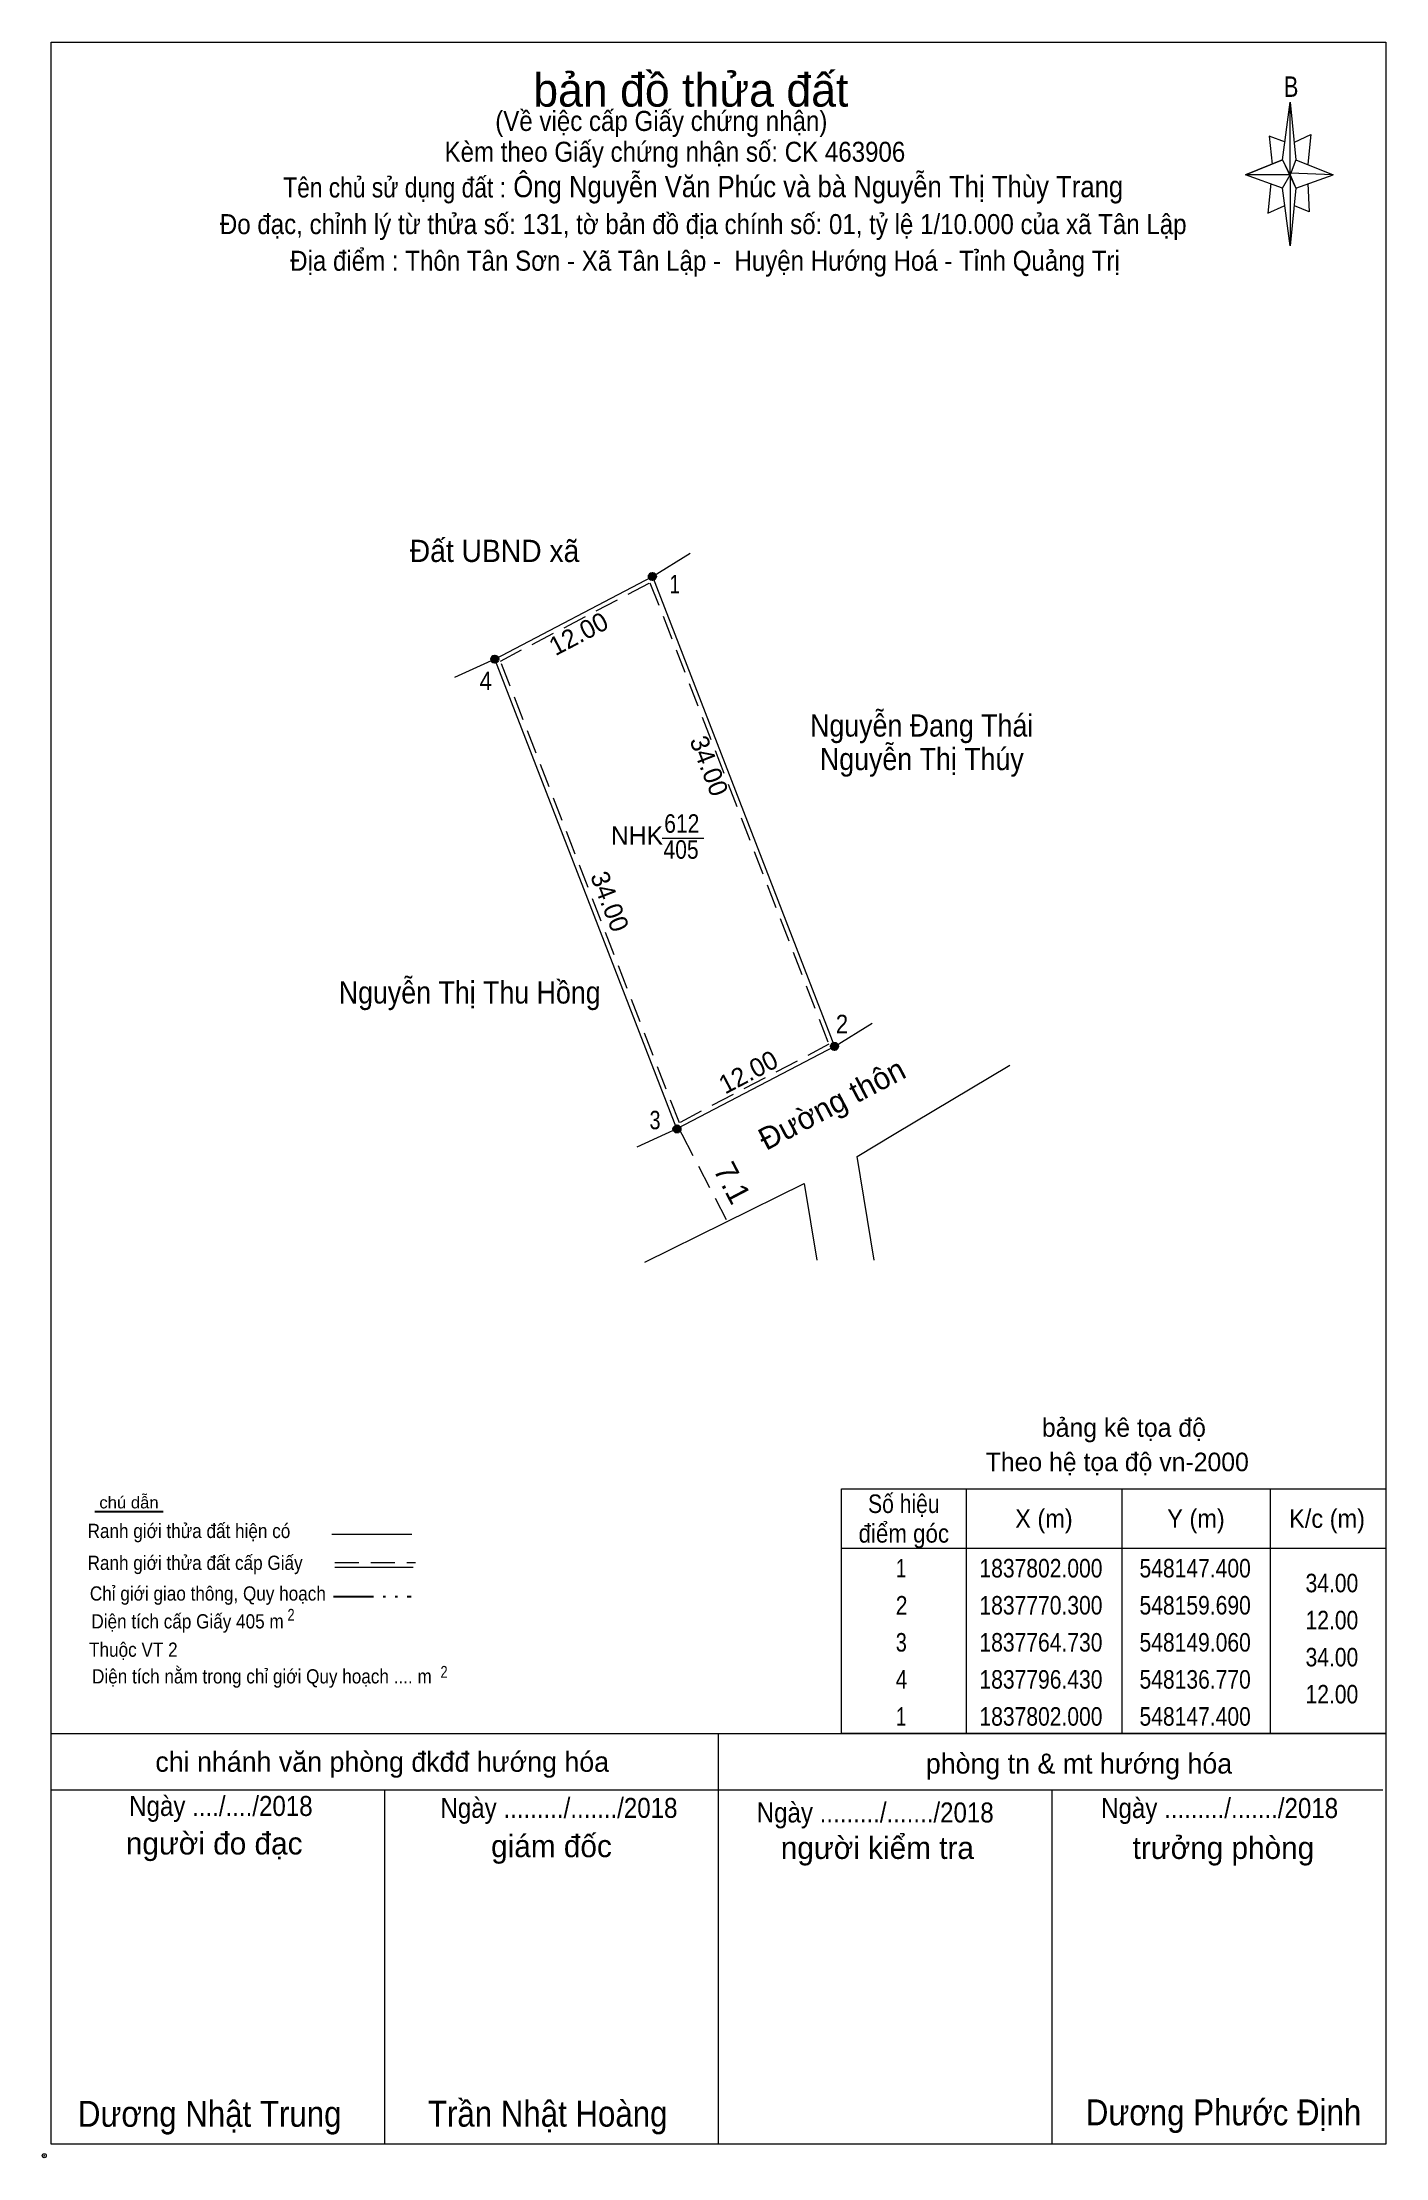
# Model space of a CAD drawing. Header units: metres. Extents: x 548080 to 548710, y 1837725 to 1837869.
# Drawn here: x 548223.9 to 548314.5, y 1837724.5 to 1837867.2 of the extents above; entities that cross this region are included whole.
import ezdxf
from ezdxf.enums import TextEntityAlignment as Align

# ---------------------------------------------------------------- set-up
doc = ezdxf.new("R2010")
doc.units = ezdxf.units.M
doc.header["$LTSCALE"] = 0.54
doc.header["$PDMODE"] = 32
doc.header["$PDSIZE"] = 0.27
doc.linetypes.add('DASH_DOUBLE_DOT', pattern=[9.2, 5, -1.2, 0.3, -1.2, 0.3, -1.2])
doc.linetypes.add('MEDIUM_DASHED', pattern=[4.5, 3, -1.5])
for name, color, linetype, lineweight in [('1', 7, 'Continuous', 13), ('10', 7, 'Continuous', 13), ('11', 7, 'Continuous', 25), ('27', 7, 'Continuous', 13), ('4', 7, 'Continuous', 13), ('63', 7, 'Continuous', 13)]:
    doc.layers.add(name, color=color, linetype=linetype, lineweight=lineweight)
doc.layers.add('36', color=7, linetype='Continuous')
doc.layers.add('9', color=7, linetype='Continuous')

msp = doc.modelspace()

# ---------------------------------------------------------------- texts
at = {"layer": '1'}
msp.add_text('NHK', height=1.25, dxfattribs=at).set_placement((548264.035, 1837813.1), align=Align.CENTER)
at = {"layer": '1', "width": 0.85}
for s, p in [('612', (548267.055, 1837813.91)), ('405', (548267.005, 1837812.16))]:
    msp.add_text(s, height=1.25, dxfattribs=at).set_placement(p, align=Align.CENTER)
at = {"layer": '10'}
for s, rotation, p in [('Đường thôn', 27.654, (548272.74, 1837792.44)), ('7.1', 297.654, (548269.15, 1837791.18))]:
    msp.add_text(s, height=1.5, rotation=rotation, dxfattribs=at).set_placement(p)
at = {"layer": '36'}
for s, width, p in [('Đất UBND xã', 0.95, (548254.425, 1837832.18)), ('Nguyễn Đang Thái', 0.9, (548283.235, 1837820.4)), ('Nguyễn Thị Thúy', 0.9, (548283.245, 1837818.14)), ('Nguyễn Thị Thu Hồng', 0.9, (548252.75, 1837802.39))]:
    msp.add_text(s, height=1.5, dxfattribs=dict(at, width=width)).set_placement(p, align=Align.CENTER)
at = {"layer": '4'}
for s, height, p in [('bản đồ thửa đất', 2.25, (548267.665, 1837862.9)), ('bảng kê tọa độ', 1.25, (548296.875, 1837773.16)), ('Theo hệ tọa độ vn-2000', 1.25, (548296.425, 1837770.84)), ('chi nhánh văn phòng đkđđ hướng hóa', 1.35, (548246.85, 1837750.56)), ('phòng tn & mt hướng hóa', 1.35, (548293.845, 1837750.44)), ('người đo đạc', 1.5, (548235.515, 1837744.98)), ('giám đốc', 1.5, (548258.265, 1837744.8)), ('người kiểm tra', 1.5, (548280.245, 1837744.68)), ('trưởng phòng', 1.5, (548303.585, 1837744.68))]:
    msp.add_text(s, height=height, dxfattribs=at).set_placement(p, align=Align.CENTER)
for s, height, width, p in [('B', 1.378, 0.8, (548308.15, 1837863.56)), ('(Về việc cấp Giấy chứng nhận)', 1.35, 0.9, (548265.675, 1837861.26)), ('Kèm theo Giấy chứng nhận số: CK 463906', 1.35, 0.9, (548266.59, 1837859.18)), ('Tên chủ sử dụng đất :', 1.35, 0.85, (548247.685, 1837856.77)), ('Đo đạc, chỉnh lý từ thửa số: 131, tờ bản đồ địa chính số: 01, tỷ lệ 1/10.000 của xã Tân Lập', 1.35, 0.9, (548268.5, 1837854.3)), ('Địa điểm : Thôn Tân Sơn - Xã Tân Lập -  Huyện Hướng Hoá - Tỉnh Quảng Trị ', 1.35, 0.9, (548268.845, 1837851.83)), ('chú dẫn', 0.7999, 1.05, (548229.77, 1837768.33)), ('Ranh giới thửa đất hiện có ', 0.96, 0.9, (548233.975, 1837766.33)), ('Ranh giới thửa đất cấp Giấy', 0.96, 0.9, (548234.23, 1837764.18)), ('Chỉ giới giao thông, Quy hoạch', 0.96, 0.9, (548235.09, 1837762.11)), ('Diện tích cấp Giấy 405 m', 0.96, 0.9, (548233.72, 1837760.23)), ('2', 0.8, 0.8, (548240.7, 1837760.75)), ('Thuộc VT 2', 0.96, 0.9, (548230.065, 1837758.32)), ('Diện tích nằm trong chỉ giới Quy hoạch .... m', 0.96, 0.9, (548238.735, 1837756.52)), ('2', 0.8, 0.8, (548251.02, 1837756.9)), ('Ngày ..../..../2018', 1.35, 0.9, (548235.97, 1837747.58)), ('Ngày ........./......./2018', 1.35, 0.9, (548258.77, 1837747.45)), ('Ngày ........./......./2018', 1.35, 0.9, (548280.1, 1837747.14)), ('Ngày ........./......./2018', 1.35, 0.9, (548303.33, 1837747.44)), ('Dương Nhật Trung', 1.75, 0.9, (548235.215, 1837726.61)), ('Trần Nhật Hoàng', 1.75, 0.9, (548258.01, 1837726.62)), ('Dương Phước Định', 1.75, 0.9, (548303.595, 1837726.71))]:
    msp.add_text(s, height=height, dxfattribs=dict(at, width=width)).set_placement(p, align=Align.CENTER)
at = {"layer": '4', "width": 0.9}
msp.add_text('Ông Nguyễn Văn Phúc và bà Nguyễn Thị Thùy Trang', height=1.44, dxfattribs=at).set_placement((548255.69, 1837856.79))
at = {"layer": '63'}
for s, rotation, p in [('12.00', 27.654, (548260.3799, 1837826.7855)), ('34.00', 291.191, (548268.314, 1837818.2009)), ('34.00', 291.191, (548261.614, 1837809.0509)), ('12.00', 27.654, (548271.8299, 1837797.2155))]:
    msp.add_text(s, height=1.25, rotation=rotation, dxfattribs=at).set_placement(p, align=Align.CENTER)
for s, width, p in [('Số hiệu', 0.85, (548282.03, 1837768.02)), ('X (m)', 0.95, (548291.48, 1837767.02)), ('Y (m)', 0.95, (548301.735, 1837767.02)), ('K/c (m)', 0.95, (548310.575, 1837767.02)), ('điểm góc', 0.9, (548282.03, 1837766.02)), (' 1', 0.75, (548281.68, 1837763.67)), ('1837802.000', 0.85, (548291.28, 1837763.67)), ('548147.400', 0.85, (548301.68, 1837763.67)), (' 2', 0.85, (548281.685, 1837761.17)), ('1837770.300', 0.85, (548291.28, 1837761.17)), ('548159.690', 0.85, (548301.68, 1837761.17)), (' 3', 0.8, (548281.675, 1837758.67)), ('1837764.730', 0.85, (548291.28, 1837758.67)), ('548149.060', 0.85, (548301.68, 1837758.67)), (' 4', 0.85, (548281.68, 1837756.17)), ('1837796.430', 0.85, (548291.28, 1837756.17)), ('548136.770', 0.85, (548301.68, 1837756.17)), (' 1', 0.75, (548281.68, 1837753.67)), ('1837802.000', 0.85, (548291.28, 1837753.67)), ('548147.400', 0.85, (548301.68, 1837753.67))]:
    msp.add_text(s, height=1.25, dxfattribs=dict(at, width=width)).set_placement(p, align=Align.CENTER)
at = {"layer": '63', "width": 0.85}
for s, p in [('34.00', (548312.68, 1837762.67)), ('12.00', (548312.68, 1837760.17)), ('34.00', (548312.68, 1837757.67)), ('12.00', (548312.68, 1837755.17))]:
    msp.add_text(s, height=1.25, dxfattribs=at).set_placement(p, align=Align.RIGHT)
at = {"layer": '9'}
for s, width, p in [('1', 0.75, (548266.58, 1837830.07)), ('4', 0.9, (548253.83, 1837823.54)), ('2', 0.9, (548277.86, 1837800.39)), ('3', 0.8, (548265.25, 1837793.91))]:
    msp.add_text(s, height=1.242, dxfattribs=dict(at, width=width)).set_placement(p, align=Align.CENTER)

# ---------------------------------------------------------------- hatches: boundary and pattern name
at = {"layer": '11'}
for points in [[(548265.3185, 1837831.2, 1), (548264.8215, 1837831.2, 1)], [(548254.6885, 1837825.63, 1), (548254.1915, 1837825.63, 1)], [(548254.6885, 1837825.63, 1), (548254.1915, 1837825.63, 1)], [(548277.6085, 1837799.5, 1), (548277.1115, 1837799.5, 1)], [(548266.9785, 1837793.93, 1), (548266.4815, 1837793.93, 1)]]:
    msp.add_hatch(color=256, dxfattribs=at).paths.add_polyline_path(points)

# ---------------------------------------------------------------- linework, layer by layer
at = {"layer": '1'}
msp.add_lwpolyline([(548265.07, 1837831.2), (548277.36, 1837799.5), (548266.73, 1837793.93), (548254.44, 1837825.63)], close=True, dxfattribs=at)
at = {"layer": '10', "linetype": 'MEDIUM_DASHED'}
for p, q in [((548266.83, 1837793.98), (548267.05, 1837793.57)), ((548267.05, 1837793.57), (548270.13, 1837787.69))]:
    msp.add_line(p, q, dxfattribs=at)
at = {"layer": '10'}
msp.add_line((548280.03, 1837785.08), (548278.88, 1837792.08), dxfattribs=at)
msp.add_lwpolyline([(548254.44, 1837825.63), (548265.07, 1837831.2), (548277.36, 1837799.5), (548266.73, 1837793.93)], close=True, dxfattribs=at)
at = {"layer": '10', "linetype": 'MEDIUM_DASHED'}
msp.add_lwpolyline([(548254.82, 1837825.49), (548264.91, 1837830.78), (548276.98, 1837799.64), (548266.89, 1837794.35)], close=True, dxfattribs=at)
at = {"layer": '10'}
for points in [[(548278.88, 1837792.08), (548281.38, 1837793.57), (548289.18, 1837798.23)], [(548264.57, 1837784.94), (548275.32, 1837790.26), (548276.17, 1837785.08)]]:
    msp.add_lwpolyline(points, dxfattribs=at)
at = {"layer": '11'}
for centre in [(548265.07, 1837831.2), (548254.44, 1837825.63), (548254.44, 1837825.63), (548277.36, 1837799.5), (548266.73, 1837793.93)]:
    msp.add_circle(centre, 0.2485, dxfattribs=at)
at = {"layer": '27'}
for p, q in [((548265.07, 1837831.2), (548267.61, 1837832.77)), ((548254.44, 1837825.63), (548251.73, 1837824.39)), ((548277.36, 1837799.5), (548279.9, 1837801.07)), ((548266.73, 1837793.93), (548265.94, 1837793.57)), ((548265.94, 1837793.57), (548264.02, 1837792.69))]:
    msp.add_line(p, q, dxfattribs=at)
at = {"layer": '4'}
for p, q in [((548307.58, 1837859.31), (548308.08, 1837863.21)), ((548307.58, 1837857.41), (548305.08, 1837858.31)), ((548308.48, 1837859.31), (548310.98, 1837858.31)), ((548308.48, 1837857.41), (548308.08, 1837853.51)), ((548309.28, 1837857.71), (548309.38, 1837855.81)), ((548309.38, 1837855.81), (548308.38, 1837856.21)), ((548243.46, 1837766.6), (548248.84, 1837766.6)), ((548243.66, 1837764.36), (548248.93, 1837764.36)), ((548224.53, 1837753.14), (548314.53, 1837753.14)), ((548224.53, 1837753.14), (548314.53, 1837753.14)), ((548224.53, 1837753.14), (548314.53, 1837753.14)), ((548269.53, 1837725.44), (548269.53, 1837753.14)), ((548224.53, 1837749.34), (548314.33, 1837749.34)), ((548247.03, 1837725.44), (548247.03, 1837749.34)), ((548292.03, 1837725.44), (548292.03, 1837749.34)), ((548314.53, 1837725.44), (548224.53, 1837725.44))]:
    msp.add_line(p, q, dxfattribs=at)
at = {"layer": '4', "lineweight": 25}
msp.add_line((548232.08, 1837768.09), (548227.46, 1837768.09), dxfattribs=at)
at = {"layer": '4', "linetype": 'MEDIUM_DASHED'}
msp.add_line((548243.66, 1837764.68), (548249.1, 1837764.68), dxfattribs=at)
at = {"layer": '4', "linetype": 'DASH_DOUBLE_DOT', "lineweight": 25}
msp.add_line((548243.56, 1837762.39), (548248.8, 1837762.39), dxfattribs=at)
at = {"layer": '4'}
for points in [[(548224.53, 1837867.24), (548314.53, 1837867.24), (548314.53, 1837725.44), (548224.53, 1837725.44)], [(548308.08, 1837863.21), (548308.48, 1837859.31), (548308.08, 1837858.31)], [(548308.08, 1837858.31), (548305.08, 1837858.31), (548307.58, 1837859.31), (548308.48, 1837857.41), (548310.98, 1837858.31), (548308.08, 1837858.41)], [(548308.08, 1837858.31), (548308.08, 1837853.51), (548307.58, 1837857.41)]]:
    msp.add_lwpolyline(points, close=True, dxfattribs=at)
for points in [[(548308.38, 1837860.51), (548309.48, 1837861.01), (548309.28, 1837859.01)], [(548307.78, 1837860.51), (548306.68, 1837860.91), (548306.88, 1837859.01)], [(548308.08, 1837858.31), (548307.58, 1837859.31), (548305.08, 1837858.31)], [(548308.08, 1837858.31), (548308.48, 1837857.41), (548310.98, 1837858.31)], [(548306.78, 1837857.71), (548306.58, 1837855.71), (548307.68, 1837856.21)]]:
    msp.add_lwpolyline(points, dxfattribs=at)
msp.add_point((548224.06, 1837724.66), dxfattribs=at)
at = {"layer": '63'}
for p, q in [((548265.73, 1837813.54), (548268.54, 1837813.54)), ((548286.23, 1837769.64), (548286.23, 1837753.14)), ((548296.73, 1837769.64), (548296.73, 1837753.14)), ((548306.73, 1837769.64), (548306.73, 1837753.14)), ((548277.83, 1837765.64), (548314.53, 1837765.64))]:
    msp.add_line(p, q, dxfattribs=at)
msp.add_lwpolyline([(548277.83, 1837769.64), (548314.53, 1837769.64), (548314.53, 1837753.14), (548277.83, 1837753.14)], close=True, dxfattribs=at)

msp.set_redraw_order([(e.dxf.handle, doc.entitydb.next_handle()) for e in msp.query("TEXT MTEXT ATTDEF DIMENSION ARC_DIMENSION")])  # texts and dimensions are drawn at this point

doc.saveas('drawing.dxf')
